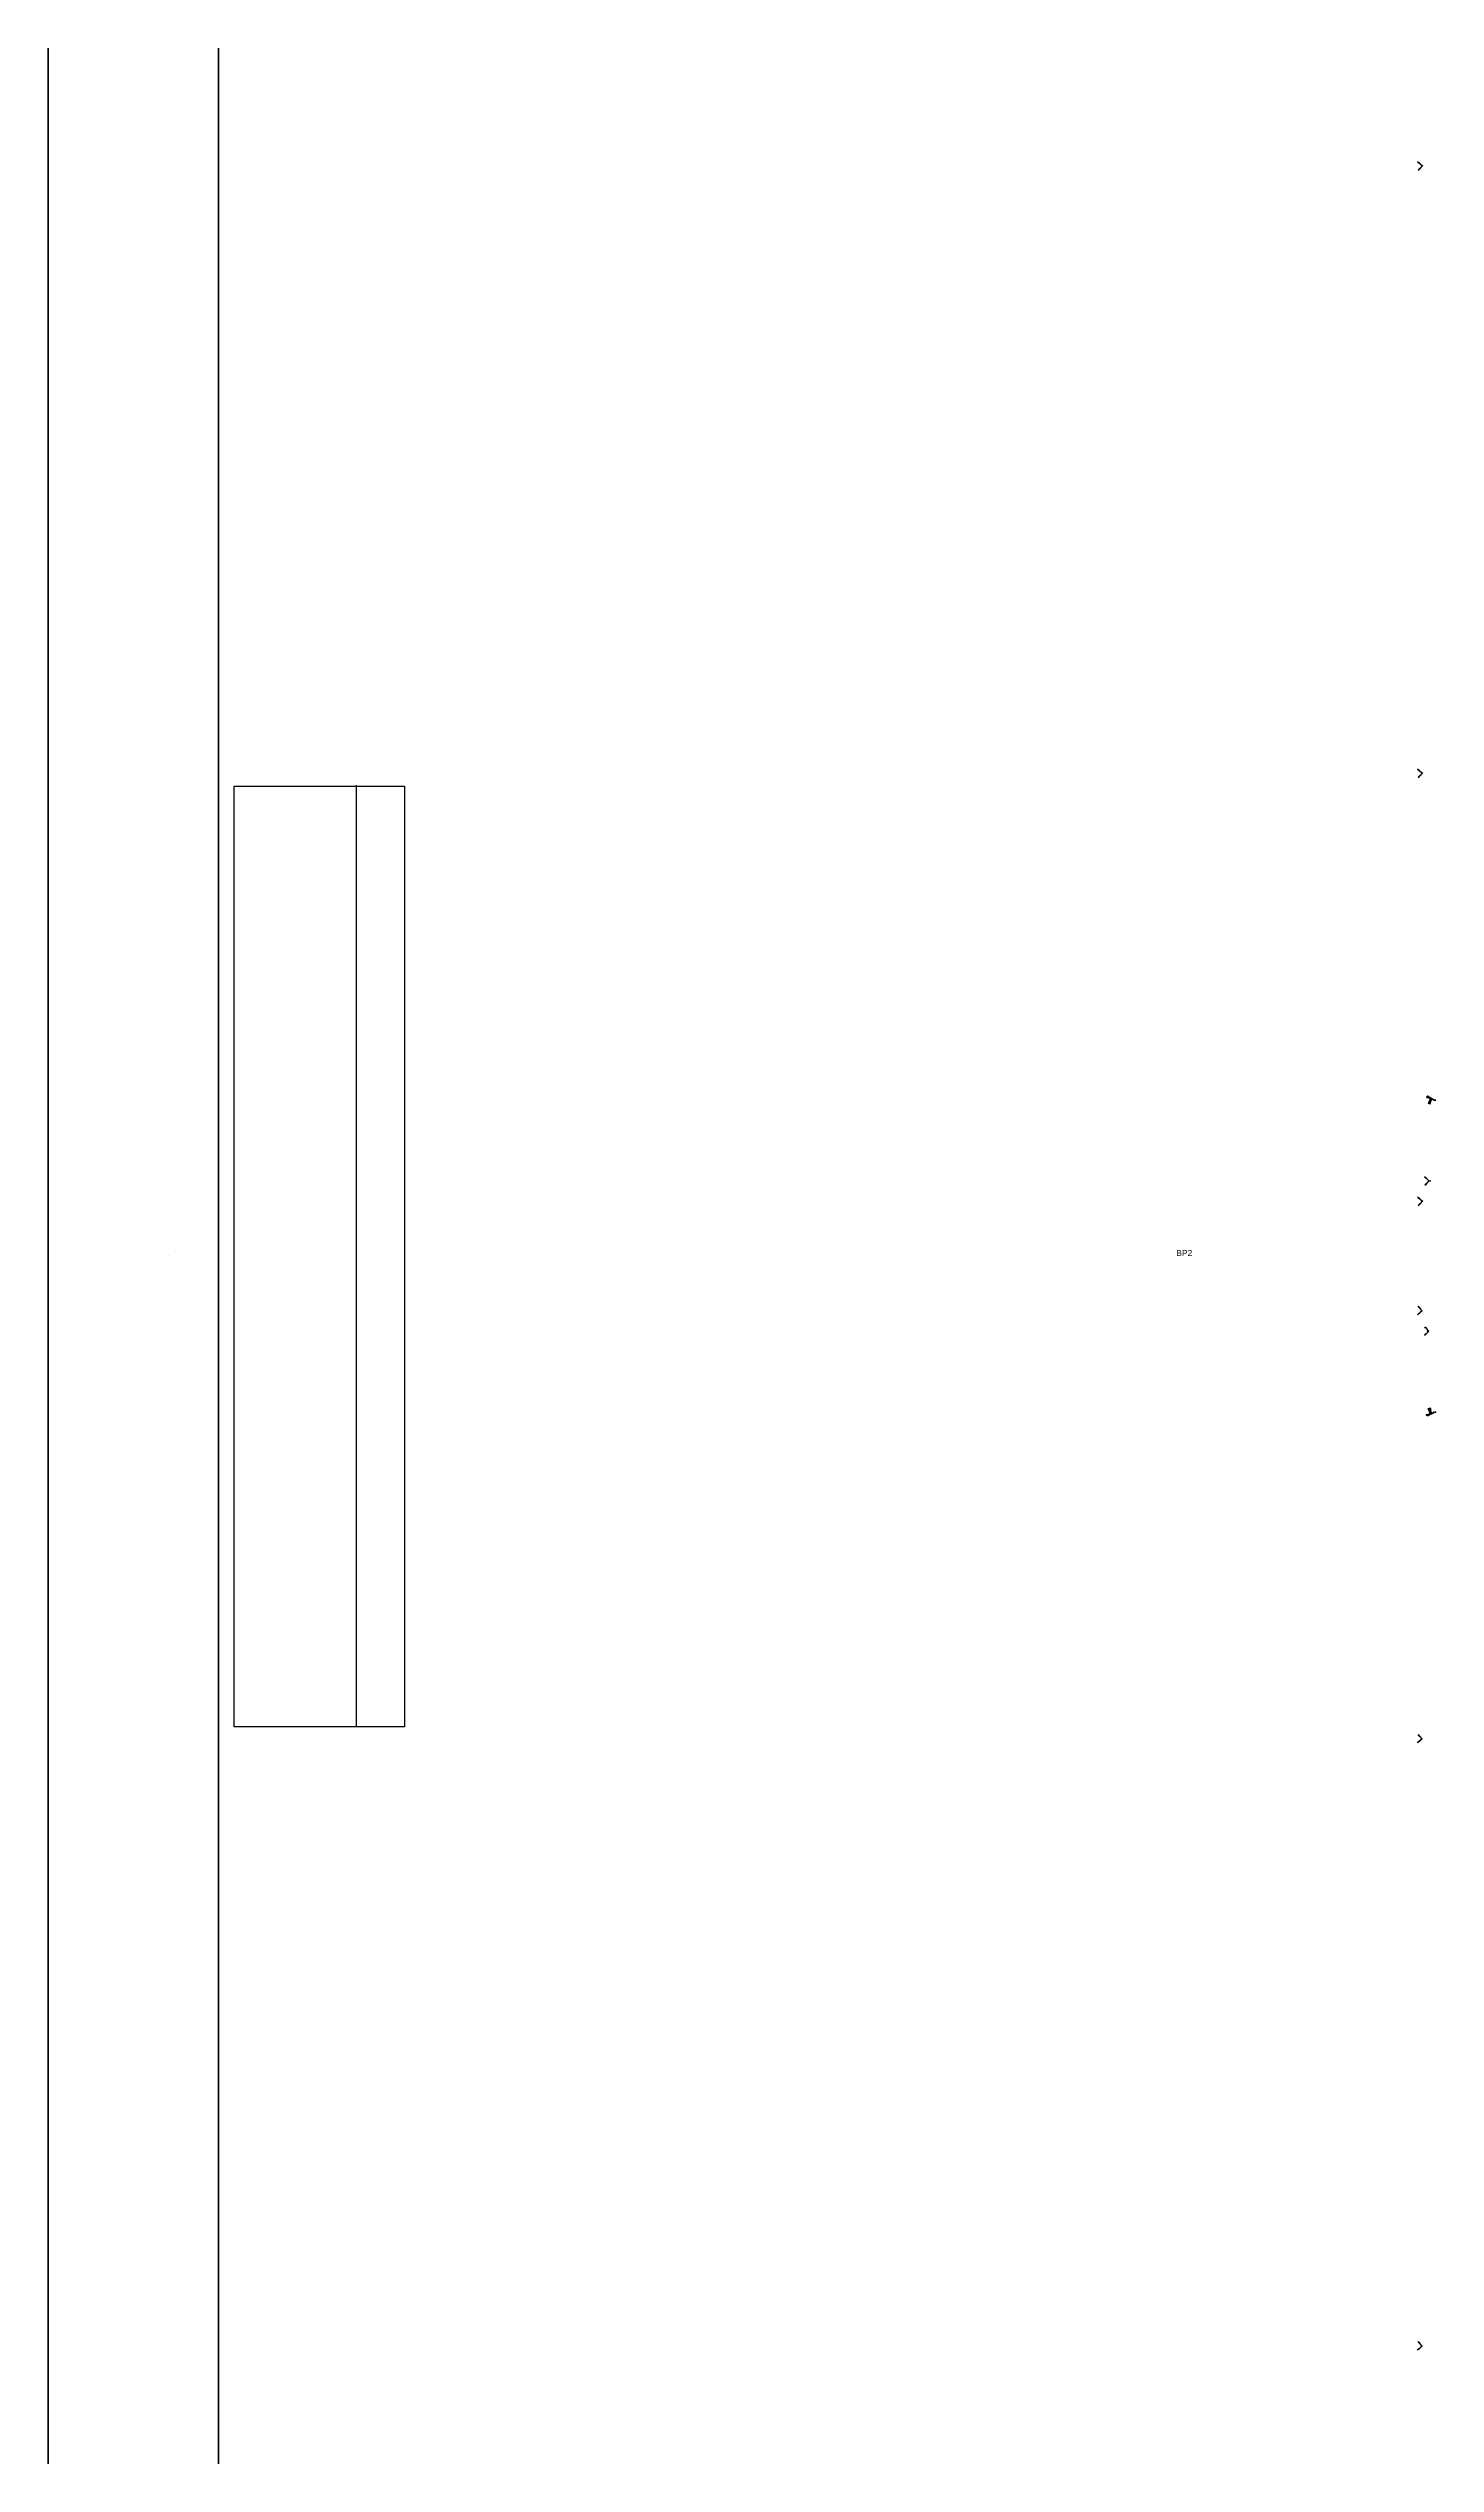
# Model space of a CAD drawing. Header units: millimetres. Extents: x -4559 to 51, y -1000 to 1000.
# Drawn here: x -1216 to -67, y -1000 to 1000 of the extents above; entities that cross this region are included whole.
import ezdxf

# ---------------------------------------------------------------- set-up
doc = ezdxf.new("R2010")
doc.units = ezdxf.units.MM
for name, color, linetype in [('Fussplatte_RS_ID_GUID_13EE7E3D_FC0C_4393_83AA_174D72A884F8', 1, 'Continuous'), ('PgmDef_0_0', 1, 'Continuous'), ('PgmDef_1_1', 1, 'Continuous'), ('PgmDef_2_2', 1, 'Continuous'), ('PgmDef_4_4', 1, 'Continuous'), ('PgmDef_5_5', 1, 'Continuous'), ('PgmDef_7_7', 1, 'Continuous'), ('Spannpositionen', 1, 'Continuous')]:
    doc.layers.add(name, color=color, linetype=linetype)
doc.styles.get("Standard").update_dxf_attribs({"font": 'arial.ttf'})

msp = doc.modelspace()

# ---------------------------------------------------------------- texts
at = {"layer": 'Fussplatte_RS_ID_GUID_13EE7E3D_FC0C_4393_83AA_174D72A884F8', "color": 5}
msp.add_text('BP2', height=5, dxfattribs=at).set_placement((-282, 0))

# ---------------------------------------------------------------- blocks, each defined once
blk = doc.blocks.new('Kontrollpunkt')
at = {"color": 0}
for q in [(0, 6), (8, 0), (0, 0, 4)]:
    blk.add_line((0, 0), q, dxfattribs=at)
for points in [[(0.25, 8, -0.25), (-0.25, 8, -0.25), (-0.25, 8, 0.25), (0, 10, 0), (-0.25, 8, -0.25), (0.25, 8, 0.25), (0, 10, 0), (0.25, 8, -0.25), (0.25, 8, 0.25), (-0.25, 8, 0.25)], [(0.25, 6, -0.25), (-0.25, 6, -0.25), (-0.25, 6, 0.25), (0, 8, 0), (-0.25, 6, -0.25), (0.25, 6, 0.25), (0, 8, 0), (0.25, 6, -0.25), (0.25, 6, 0.25), (-0.25, 6, 0.25)], [(0.25, 0.25, 4), (-0.25, 0.25, 4), (-0.25, -0.25, 4), (0, 0, 6), (-0.25, 0.25, 4), (0.25, -0.25, 4), (0, 0, 6), (0.25, 0.25, 4), (0.25, -0.25, 4), (-0.25, -0.25, 4)], [(0.25, 0.25, 6), (-0.25, 0.25, 6), (-0.25, -0.25, 6), (0, 0, 8), (-0.25, 0.25, 6), (0.25, -0.25, 6), (0, 0, 8), (0.25, 0.25, 6), (0.25, -0.25, 6), (-0.25, -0.25, 6)], [(0.25, 0.25, 8), (-0.25, 0.25, 8), (-0.25, -0.25, 8), (0, 0, 10), (-0.25, 0.25, 8), (0.25, -0.25, 8), (0, 0, 10), (0.25, 0.25, 8), (0.25, -0.25, 8), (-0.25, -0.25, 8)], [(8, 0.25, -0.25), (8, 0.25, 0.25), (8, -0.25, 0.25), (10, 0, 0), (8, 0.25, 0.25), (8, -0.25, -0.25), (10, 0, 0), (8, 0.25, -0.25), (8, -0.25, -0.25), (8, -0.25, 0.25)]]:
    blk.add_polyline3d(points, dxfattribs=at)
blk = doc.blocks.new('Spannelement')
at = {"extrusion": (-7.51321e-19, -0.006163, 0.999981)}
blk.add_line((0, 390), (0, -390), dxfattribs=at)
blk.add_line((-155, 0), (-155, 0))
blk.add_lwpolyline([(40, -390), (-101, -390), (-101, 389.1), (40, 389.1)], close=True)
at = {"extrusion": (1, -1.22465e-16, 0)}
for centre in [(0, 0, -255), (0, 0, -114)]:
    blk.add_circle(centre, 1000.2, dxfattribs=at)

# ---------------------------------------------------------------- block references
at = {"layer": 'PgmDef_0_0', "color": 1, "extrusion": (-0.764528, 0.642788, -0.048172), "xscale": 0.5, "yscale": 0.5, "zscale": 0.5, "rotation": 267.6807206853263}
for p in [(-640.7, -23.5, 643), (-255.7, -39.1, 319.7), (15.6, -50.1, 91.8)]:
    msp.add_blockref('Kontrollpunkt', p, dxfattribs=at)
at = {"layer": 'PgmDef_0_0', "color": 1, "extrusion": (-0.696364, 0.686546, -0.209122), "xscale": 0.5000000000000001, "yscale": 0.5000000000000001, "zscale": 0.5000000000000001, "rotation": 258.350383539587}
msp.add_blockref('Kontrollpunkt', (6.8, -21.9, 102.4), dxfattribs=at)
at = {"layer": 'PgmDef_1_1', "color": 1, "extrusion": (-0.764528, -0.642788, -0.048172), "xscale": 0.4999999999999999, "yscale": 0.4999999999999999, "zscale": 0.4999999999999999, "rotation": 92.31927931467374}
for p in [(-15.6, -50.1, 91.8), (255.7, -39.1, 319.7), (640.7, -23.5, 643)]:
    msp.add_blockref('Kontrollpunkt', p, dxfattribs=at)
at = {"layer": 'PgmDef_1_1', "color": 1, "extrusion": (-0.696364, -0.686546, -0.209122), "xscale": 0.5, "yscale": 0.5, "zscale": 0.5, "rotation": 101.6496164604099}
msp.add_blockref('Kontrollpunkt', (-6.8, -21.9, 102.4), dxfattribs=at)
at = {"layer": 'PgmDef_2_2', "color": 1, "extrusion": (-0.743283, -0.185348, -0.642788), "xscale": 0.5, "yscale": 0.5, "zscale": 0.5, "rotation": 78.25754199173615}
msp.add_blockref('Kontrollpunkt', (109.6, 37.5, 100.2), dxfattribs=at)
at = {"layer": 'PgmDef_2_2', "color": 1, "extrusion": (-0.696364, -0.173648, -0.696364), "xscale": 0.5000000000000001, "yscale": 0.5000000000000001, "zscale": 0.5000000000000001, "rotation": 80.28160008389146}
msp.add_blockref('Kontrollpunkt', (109.6, 43, 97.3), dxfattribs=at)
at = {"layer": 'PgmDef_4_4', "color": 1, "extrusion": (-0.743283, 0.185348, -0.642788), "xscale": 0.4999999999999999, "yscale": 0.4999999999999999, "zscale": 0.4999999999999999, "rotation": 281.7424580082638}
msp.add_blockref('Kontrollpunkt', (-109.6, 37.5, 100.2), dxfattribs=at)
at = {"layer": 'PgmDef_4_4', "color": 1, "extrusion": (-0.696364, 0.173648, -0.696364), "xscale": 0.5, "yscale": 0.5, "zscale": 0.5, "rotation": 279.7183999161085}
msp.add_blockref('Kontrollpunkt', (-109.6, 43, 97.3), dxfattribs=at)
at = {"layer": 'PgmDef_5_5', "color": 1, "extrusion": (-0.743283, -0.185348, 0.642788), "xscale": 0.5, "yscale": 0.5, "zscale": 0.5, "rotation": 101.7424580082639}
msp.add_blockref('Kontrollpunkt', (109.8, -343.9, -156.8), dxfattribs=at)
at = {"layer": 'PgmDef_5_5', "color": 1, "extrusion": (-0.696364, -0.173648, 0.696364), "xscale": 0.5000000000000001, "yscale": 0.5000000000000001, "zscale": 0.5000000000000001, "rotation": 99.71839991610848}
msp.add_blockref('Kontrollpunkt', (109.8, -330.1, -181.2), dxfattribs=at)
at = {"layer": 'PgmDef_7_7', "color": 1, "extrusion": (-0.743283, 0.185348, 0.642788), "xscale": 0.5, "yscale": 0.5, "zscale": 0.5, "rotation": 258.2575419917361}
msp.add_blockref('Kontrollpunkt', (-109.6, -343.9, -156.9), dxfattribs=at)
at = {"layer": 'PgmDef_7_7', "color": 1, "extrusion": (-0.696364, 0.173648, 0.696364), "xscale": 0.5, "yscale": 0.5, "zscale": 0.5, "rotation": 260.2816000838915}
msp.add_blockref('Kontrollpunkt', (-109.6, -330.1, -181.2), dxfattribs=at)
at = {"layer": 'Spannpositionen'}
msp.add_blockref('Spannelement', (-961.5, 0), dxfattribs=at)

msp.set_redraw_order([(e.dxf.handle, doc.entitydb.next_handle()) for e in msp.query("TEXT MTEXT ATTDEF DIMENSION ARC_DIMENSION")])  # texts and dimensions are drawn at this point

doc.saveas('drawing.dxf')
